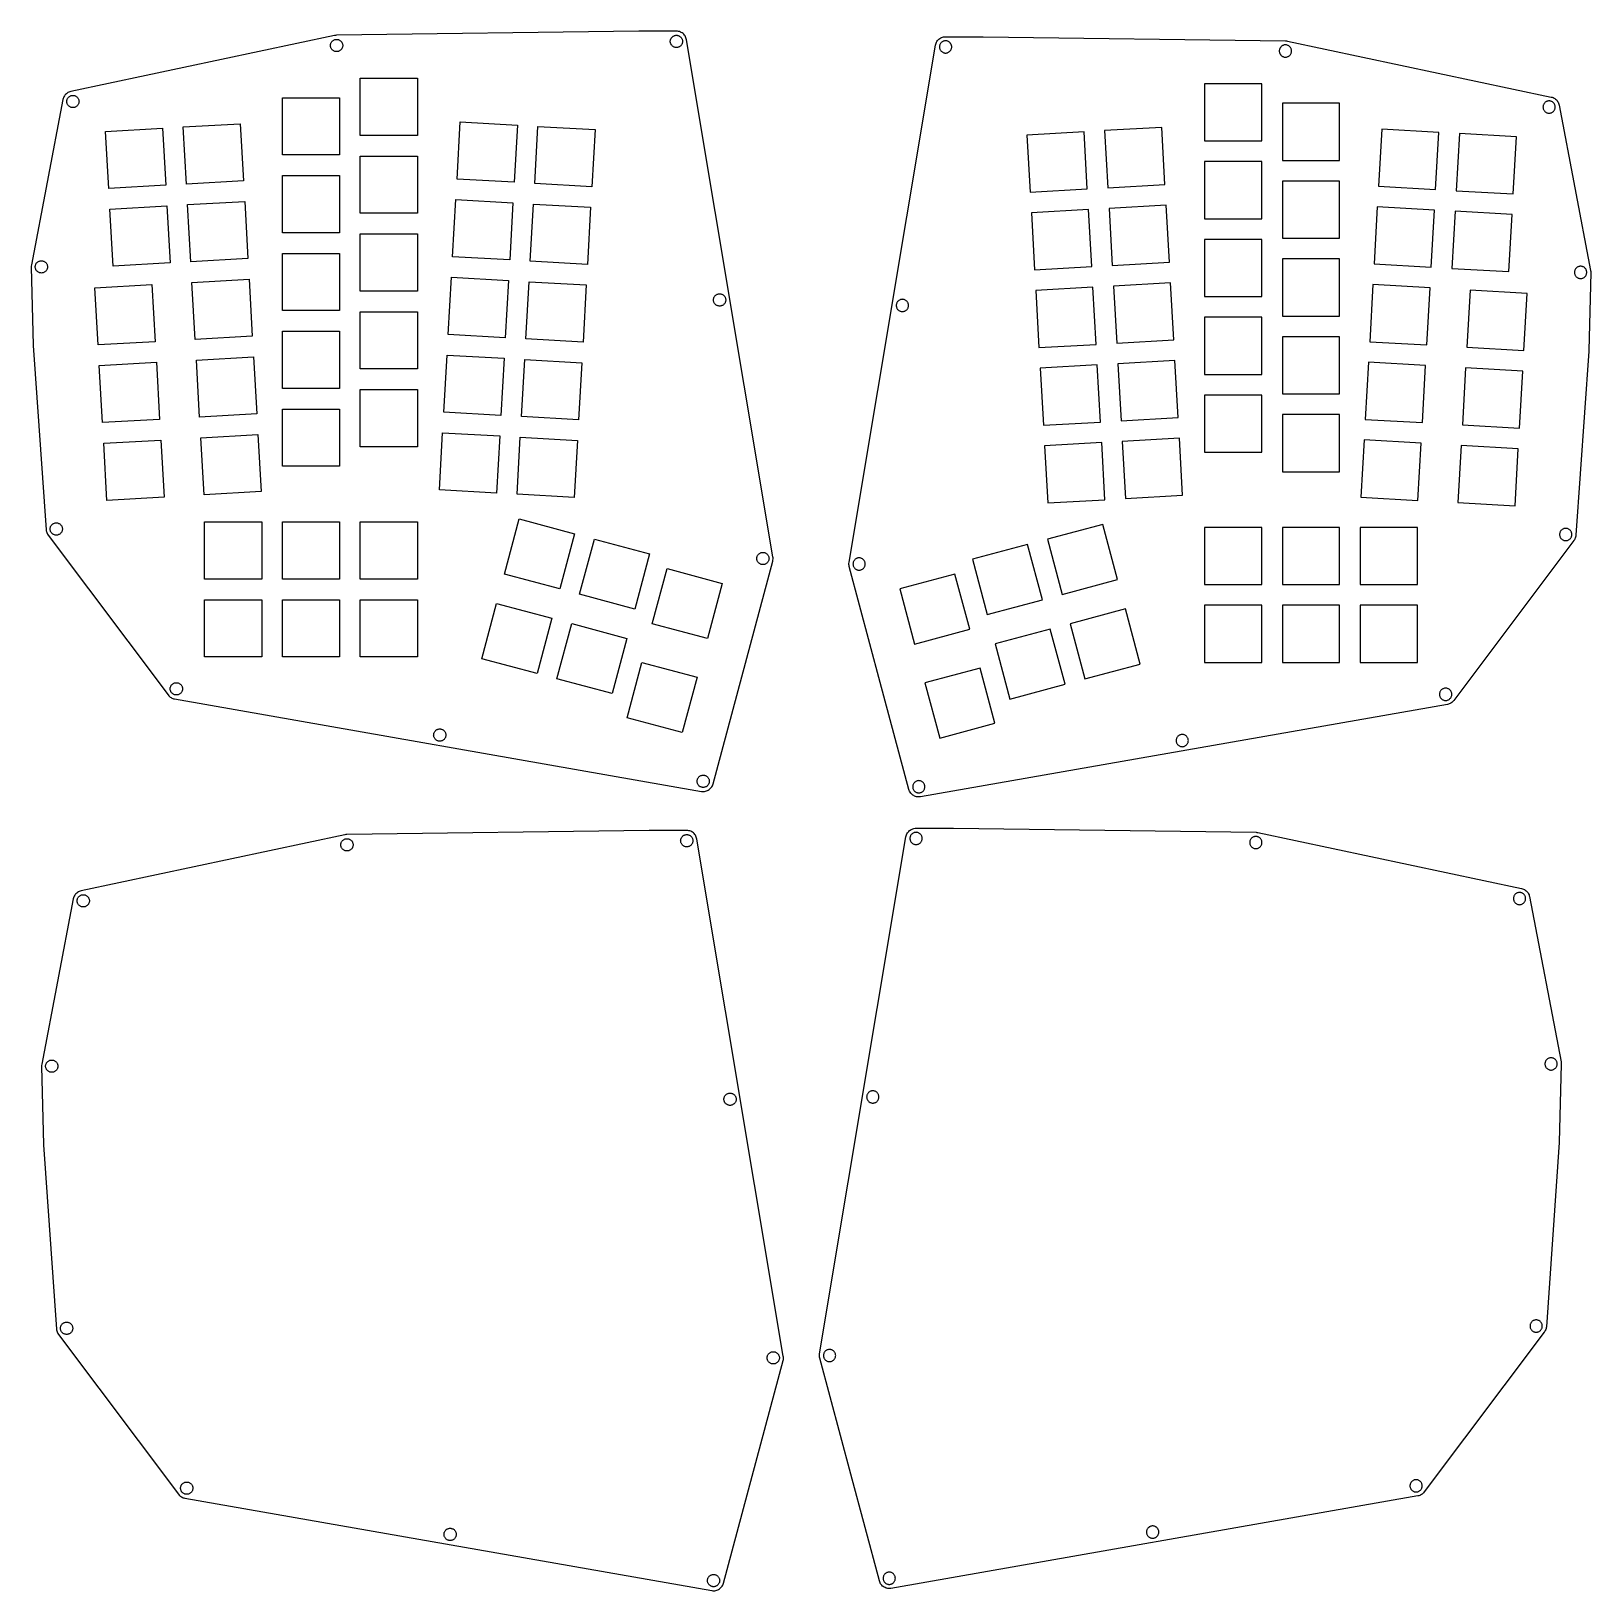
# Model space of a CAD drawing. Extents: x 0.1 to 15.1, y 0.3 to 15.4.
import ezdxf

# ---------------------------------------------------------------- set-up
doc = ezdxf.new("R2010")
doc.units = 0
doc.layers.add('Your_Design', color=7, linetype='CONTINUOUS')

msp = doc.modelspace()

# ---------------------------------------------------------------- linework, layer by layer
at = {"layer": 'Your_Design', "color": 5}
for points in [[(5.976106, 15.355777), (5.974772, 15.355768), (3.05893, 15.316258), (3.04932, 15.315656), (3.039814, 15.314119), (0.49847, 14.774332), (0.48917, 14.771876), (0.480153, 14.768524), (0.471507, 14.764308), (0.463314, 14.759268), (0.455652, 14.753452), (0.448594, 14.746916), (0.442208, 14.739722), (0.436555, 14.73194), (0.431688, 14.723642), (0.427655, 14.714909), (0.424493, 14.705825), (0.422233, 14.696475), (0.11865, 13.10295), (0.117234, 13.092492), (0.116945, 13.081942), (0.136702, 12.330816), (0.136906, 12.326561), (0.260605, 10.551597), (0.261709, 10.542238), (0.263704, 10.533028), (0.26657, 10.52405), (0.270282, 10.515387), (0.274805, 10.50712), (0.280098, 10.499323), (1.43724, 8.958998), (1.443143, 8.951865), (1.44969, 8.945319), (1.456823, 8.939416), (1.46448, 8.93421), (1.472591, 8.929747), (1.481086, 8.926066), (1.48989, 8.9232), (1.498924, 8.921172), (6.576941, 8.030159), (6.586591, 8.028954), (6.596313, 8.028718), (6.606012, 8.02943), (6.615593, 8.031096), (6.624963, 8.033698), (6.63403, 8.037214), (6.642706, 8.041608), (6.650905, 8.046836), (6.658549, 8.052849), (6.665562, 8.059586), (6.671876, 8.066983), (6.67743, 8.074966), (6.682168, 8.083459), (6.686046, 8.092378), (6.689022, 8.101635), (6.965178, 9.132263), (7.2643, 10.2486), (7.266473, 10.258887), (7.26754, 10.269348), (7.2675, 10.279863), (7.266323, 10.290312), (6.432787, 15.273597), (6.430673, 15.283242), (6.427602, 15.292626), (6.423607, 15.301655), (6.418726, 15.310239), (6.41301, 15.31829), (6.406497, 15.32572), (6.399291, 15.33247), (6.391445, 15.338465), (6.383037, 15.343642), (6.374153, 15.347952), (6.364882, 15.351349), (6.355317, 15.353801), (6.345555, 15.355281), (6.335693, 15.355777)], [(3.11932, 15.217841), (3.11932, 15.217841), (3.119037, 15.212053), (3.118186, 15.20632), (3.116778, 15.200699), (3.114826, 15.195242), (3.112348, 15.190003), (3.109368, 15.185032), (3.105916, 15.180377), (3.102024, 15.176083), (3.097729, 15.172191), (3.093075, 15.168739), (3.088104, 15.16576), (3.082865, 15.163282), (3.077408, 15.161329), (3.071786, 15.159921), (3.066054, 15.159071), (3.060265, 15.158787), (3.054477, 15.159071), (3.048744, 15.159921), (3.043122, 15.161329), (3.037666, 15.163282), (3.032427, 15.16576), (3.027456, 15.168739), (3.022801, 15.172191), (3.018507, 15.176083), (3.014615, 15.180377), (3.011163, 15.185032), (3.008183, 15.190003), (3.005705, 15.195242), (3.003753, 15.200699), (3.002344, 15.20632), (3.001494, 15.212053), (3.001211, 15.217841), (3.001494, 15.22363), (3.002344, 15.229363), (3.003753, 15.234984), (3.005705, 15.240441), (3.008183, 15.24568), (3.011163, 15.250651), (3.014615, 15.255306), (3.018507, 15.2596), (3.022801, 15.263492), (3.027456, 15.266944), (3.032427, 15.269923), (3.037666, 15.272401), (3.043122, 15.274354), (3.048744, 15.275762), (3.054477, 15.276612), (3.060265, 15.276896), (3.066054, 15.276612), (3.071786, 15.275762), (3.077408, 15.274354), (3.082865, 15.272401), (3.088104, 15.269923), (3.093075, 15.266944), (3.097729, 15.263492), (3.102024, 15.2596), (3.105916, 15.255306), (3.109368, 15.250651), (3.112348, 15.24568), (3.114826, 15.240441), (3.116778, 15.234984), (3.118186, 15.229363), (3.119037, 15.22363)], [(6.394748, 15.257351), (6.394748, 15.257351), (6.394472, 15.251563), (6.393622, 15.24583), (6.392213, 15.240209), (6.39026, 15.234752), (6.387784, 15.229513), (6.384803, 15.224542), (6.38135, 15.219887), (6.377457, 15.215593), (6.373163, 15.211701), (6.368508, 15.208249), (6.363537, 15.205269), (6.358298, 15.202792), (6.352841, 15.200839), (6.34722, 15.199431), (6.341487, 15.198581), (6.335693, 15.198296), (6.329905, 15.198581), (6.324172, 15.199431), (6.31855, 15.200839), (6.313094, 15.202792), (6.307855, 15.205269), (6.302884, 15.208249), (6.298229, 15.211701), (6.293935, 15.215593), (6.290045, 15.219887), (6.286592, 15.224542), (6.283612, 15.229513), (6.281135, 15.234752), (6.279183, 15.240209), (6.277773, 15.24583), (6.276923, 15.251563), (6.276638, 15.257351), (6.276913, 15.26314), (6.277764, 15.268873), (6.279173, 15.274494), (6.281126, 15.279951), (6.283602, 15.28519), (6.286583, 15.290161), (6.290035, 15.294816), (6.293925, 15.29911), (6.298219, 15.303002), (6.302874, 15.306454), (6.307845, 15.309433), (6.313084, 15.311911), (6.318541, 15.313864), (6.324163, 15.315272), (6.329895, 15.316122), (6.335693, 15.316407), (6.341482, 15.316122), (6.347214, 15.315272), (6.352836, 15.313864), (6.358293, 15.311911), (6.363532, 15.309434), (6.368502, 15.306454), (6.373157, 15.303002), (6.377451, 15.29911), (6.381345, 15.294816), (6.384798, 15.290161), (6.387778, 15.28519), (6.390254, 15.279951), (6.392207, 15.274494), (6.393617, 15.268873), (6.394467, 15.26314)], [(9.289679, 15.302831), (9.291013, 15.302822), (12.206855, 15.263312), (12.216465, 15.262711), (12.225971, 15.261173), (14.767315, 14.721387), (14.776615, 14.718931), (14.785632, 14.715579), (14.794278, 14.711362), (14.802471, 14.706322), (14.810133, 14.700507), (14.817191, 14.693971), (14.823577, 14.686777), (14.82923, 14.678994), (14.834097, 14.670697), (14.83813, 14.661964), (14.841292, 14.652879), (14.843552, 14.643529), (15.147135, 13.050004), (15.148551, 13.039546), (15.14884, 13.028997), (15.129083, 12.277871), (15.128879, 12.273616), (15.00518, 10.498652), (15.004076, 10.489293), (15.002081, 10.480082), (14.999215, 10.471105), (14.995503, 10.462442), (14.99098, 10.454175), (14.985687, 10.446378), (13.828545, 8.906052), (13.822642, 8.89892), (13.816095, 8.892373), (13.808961, 8.886471), (13.801305, 8.881265), (13.793194, 8.876802), (13.784699, 8.87312), (13.775895, 8.870254), (13.766861, 8.868227), (8.688844, 7.977213), (8.679194, 7.976009), (8.669472, 7.975772), (8.659773, 7.976485), (8.650192, 7.97815), (8.640822, 7.980753), (8.631755, 7.984269), (8.623079, 7.988662), (8.61488, 7.993891), (8.607236, 7.999904), (8.600223, 8.006641), (8.593909, 8.014037), (8.588355, 8.022021), (8.583617, 8.030513), (8.579739, 8.039432), (8.576763, 8.04869), (8.300607, 9.079318), (8.001485, 10.195654), (7.999312, 10.205942), (7.998245, 10.216403), (7.998285, 10.226918), (7.999462, 10.237367), (8.832998, 15.220652), (8.835112, 15.230296), (8.838183, 15.239681), (8.842178, 15.24871), (8.847059, 15.257293), (8.852775, 15.265345), (8.859288, 15.272775), (8.866494, 15.279525), (8.87434, 15.285519), (8.882748, 15.290697), (8.891632, 15.295006), (8.900903, 15.298404), (8.910468, 15.300855), (8.92023, 15.302336), (8.930092, 15.302831)], [(8.871037, 15.204406), (8.871037, 15.204406), (8.871312, 15.198618), (8.872163, 15.192885), (8.873572, 15.187263), (8.875525, 15.181807), (8.878001, 15.176568), (8.880982, 15.171597), (8.884435, 15.166942), (8.888328, 15.162648), (8.892622, 15.158756), (8.897277, 15.155304), (8.902248, 15.152324), (8.907487, 15.149846), (8.912944, 15.147894), (8.918565, 15.146486), (8.924298, 15.145635), (8.930092, 15.145351), (8.93588, 15.145635), (8.941613, 15.146486), (8.947235, 15.147894), (8.952691, 15.149846), (8.95793, 15.152324), (8.962901, 15.155303), (8.967556, 15.158756), (8.97185, 15.162648), (8.97574, 15.166942), (8.979193, 15.171597), (8.982173, 15.176568), (8.984649, 15.181807), (8.986602, 15.187263), (8.988012, 15.192885), (8.988862, 15.198618), (8.989147, 15.204406), (8.988872, 15.210195), (8.988021, 15.215927), (8.986612, 15.221549), (8.984659, 15.227006), (8.982183, 15.232245), (8.979202, 15.237215), (8.975749, 15.24187), (8.97186, 15.246164), (8.967566, 15.250056), (8.962911, 15.253509), (8.95794, 15.256488), (8.952701, 15.258966), (8.947244, 15.260918), (8.941622, 15.262326), (8.93589, 15.263177), (8.930092, 15.263461), (8.924303, 15.263177), (8.918571, 15.262327), (8.912949, 15.260919), (8.907492, 15.258966), (8.902253, 15.256488), (8.897283, 15.253509), (8.892628, 15.250057), (8.888334, 15.246165), (8.88444, 15.241871), (8.880987, 15.237216), (8.878007, 15.232245), (8.875531, 15.227006), (8.873578, 15.221549), (8.872168, 15.215927), (8.871318, 15.210195)], [(12.146465, 15.164896), (12.146465, 15.164896), (12.146748, 15.159108), (12.147599, 15.153375), (12.149007, 15.147753), (12.150959, 15.142297), (12.153437, 15.137058), (12.156417, 15.132087), (12.159869, 15.127432), (12.163761, 15.123138), (12.168056, 15.119246), (12.17271, 15.115794), (12.177681, 15.112814), (12.18292, 15.110336), (12.188377, 15.108384), (12.193999, 15.106976), (12.199731, 15.106125), (12.20552, 15.105841), (12.211308, 15.106125), (12.217041, 15.106976), (12.222662, 15.108384), (12.228119, 15.110336), (12.233358, 15.112814), (12.238329, 15.115794), (12.242984, 15.119246), (12.247278, 15.123138), (12.25117, 15.127432), (12.254622, 15.132087), (12.257602, 15.137058), (12.26008, 15.142297), (12.262032, 15.147753), (12.263441, 15.153375), (12.264291, 15.159108), (12.264574, 15.164896), (12.264291, 15.170685), (12.263441, 15.176417), (12.262032, 15.182039), (12.26008, 15.187496), (12.257602, 15.192735), (12.254622, 15.197705), (12.25117, 15.20236), (12.247278, 15.206654), (12.242984, 15.210546), (12.238329, 15.213999), (12.233358, 15.216978), (12.228119, 15.219456), (12.222662, 15.221408), (12.217041, 15.222816), (12.211308, 15.223667), (12.20552, 15.223951), (12.199731, 15.223667), (12.193999, 15.222816), (12.188377, 15.221408), (12.18292, 15.219456), (12.177681, 15.216978), (12.17271, 15.213999), (12.168056, 15.210546), (12.163761, 15.206654), (12.159869, 15.20236), (12.156417, 15.197705), (12.153437, 15.192735), (12.150959, 15.187496), (12.149007, 15.182039), (12.147599, 15.176417), (12.146748, 15.170685)], [(3.839962, 14.902037), (3.839962, 14.350855), (3.288781, 14.350855), (3.288781, 14.902037)], [(0.577976, 14.678055), (0.577976, 14.678055), (0.577692, 14.672266), (0.576842, 14.666533), (0.575434, 14.660912), (0.573481, 14.655455), (0.571003, 14.650216), (0.568024, 14.645245), (0.564572, 14.64059), (0.560679, 14.636296), (0.556385, 14.632404), (0.55173, 14.628952), (0.54676, 14.625972), (0.541521, 14.623494), (0.536064, 14.621542), (0.530442, 14.620134), (0.52471, 14.619283), (0.518921, 14.619), (0.513133, 14.619283), (0.5074, 14.620134), (0.501778, 14.621542), (0.496322, 14.623494), (0.491083, 14.625972), (0.486112, 14.628952), (0.481457, 14.632404), (0.477163, 14.636296), (0.473271, 14.64059), (0.469818, 14.645245), (0.466839, 14.650216), (0.464361, 14.655455), (0.462409, 14.660912), (0.461, 14.666533), (0.46015, 14.672266), (0.459866, 14.678055), (0.46015, 14.683843), (0.461, 14.689576), (0.462409, 14.695197), (0.464361, 14.700654), (0.466839, 14.705893), (0.469818, 14.710864), (0.473271, 14.715519), (0.477163, 14.719813), (0.481457, 14.723705), (0.486112, 14.727157), (0.491083, 14.730137), (0.496322, 14.732615), (0.501778, 14.734567), (0.5074, 14.735975), (0.513133, 14.736826), (0.518921, 14.737109), (0.52471, 14.736826), (0.530442, 14.735975), (0.536064, 14.734567), (0.541521, 14.732615), (0.54676, 14.730137), (0.55173, 14.727157), (0.556385, 14.723705), (0.560679, 14.719813), (0.564572, 14.715519), (0.568024, 14.710864), (0.571003, 14.705893), (0.573481, 14.700654), (0.575434, 14.695197), (0.576842, 14.689576), (0.577692, 14.683843)], [(11.425823, 14.849091), (11.425823, 14.29791), (11.977004, 14.29791), (11.977004, 14.849091)], [(3.089962, 14.714537), (3.089962, 14.163355), (2.538781, 14.163355), (2.538781, 14.714537)], [(12.175823, 14.661591), (12.175823, 14.11041), (12.727004, 14.11041), (12.727004, 14.661591)], [(14.687809, 14.625109), (14.687809, 14.625109), (14.688092, 14.619321), (14.688943, 14.613588), (14.690351, 14.607966), (14.692304, 14.60251), (14.694781, 14.597271), (14.697761, 14.5923), (14.701213, 14.587645), (14.705105, 14.583351), (14.7094, 14.579459), (14.714055, 14.576006), (14.719025, 14.573027), (14.724264, 14.570549), (14.729721, 14.568597), (14.735343, 14.567188), (14.741075, 14.566338), (14.746864, 14.566054), (14.752652, 14.566338), (14.758385, 14.567188), (14.764007, 14.568597), (14.769463, 14.570549), (14.774702, 14.573027), (14.779673, 14.576006), (14.784328, 14.579459), (14.788622, 14.583351), (14.792514, 14.587645), (14.795967, 14.5923), (14.798946, 14.597271), (14.801424, 14.60251), (14.803376, 14.607966), (14.804785, 14.613588), (14.805635, 14.619321), (14.805918, 14.625109), (14.805635, 14.630898), (14.804785, 14.63663), (14.803376, 14.642252), (14.801424, 14.647709), (14.798946, 14.652948), (14.795967, 14.657918), (14.792514, 14.662573), (14.788622, 14.666867), (14.784328, 14.67076), (14.779673, 14.674212), (14.774702, 14.677191), (14.769463, 14.679669), (14.764007, 14.681622), (14.758385, 14.68303), (14.752652, 14.68388), (14.746864, 14.684164), (14.741075, 14.68388), (14.735343, 14.68303), (14.729721, 14.681622), (14.724264, 14.679669), (14.719025, 14.677191), (14.714055, 14.674212), (14.7094, 14.67076), (14.705105, 14.666867), (14.701213, 14.662573), (14.697761, 14.657918), (14.694781, 14.652948), (14.692304, 14.647709), (14.690351, 14.642252), (14.688943, 14.63663), (14.688092, 14.630898)], [(2.131954, 14.464299), (2.163202, 13.914004), (1.612907, 13.882756), (1.581659, 14.433051)], [(4.802889, 14.450171), (4.771641, 13.899876), (4.221347, 13.931124), (4.252595, 14.481419)], [(5.551683, 14.407651), (5.520435, 13.857357), (4.97014, 13.888605), (5.001388, 14.438899)], [(1.38316, 14.421779), (1.414408, 13.871485), (0.864113, 13.840237), (0.832865, 14.390531)], [(9.714102, 14.354706), (9.74535, 13.804412), (10.295645, 13.83566), (10.264397, 14.385954)], [(10.462896, 14.397226), (10.494144, 13.846931), (11.044438, 13.878179), (11.01319, 14.428474)], [(13.133831, 14.411354), (13.102583, 13.861059), (13.652878, 13.829811), (13.684126, 14.380106)], [(13.882625, 14.368834), (13.851377, 13.818539), (14.401672, 13.787291), (14.43292, 14.337586)], [(3.839962, 14.152037), (3.839962, 13.600855), (3.288781, 13.600855), (3.288781, 14.152037)], [(11.425823, 14.099091), (11.425823, 13.54791), (11.977004, 13.54791), (11.977004, 14.099091)], [(3.089962, 13.964537), (3.089962, 13.413355), (2.538781, 13.413355), (2.538781, 13.964537)], [(12.175823, 13.911591), (12.175823, 13.36041), (12.727004, 13.36041), (12.727004, 13.911591)], [(2.174473, 13.715505), (2.205721, 13.165211), (1.655427, 13.133963), (1.624179, 13.684257)], [(4.76037, 13.701377), (4.729122, 13.151083), (4.178827, 13.182331), (4.210075, 13.732625)], [(5.509163, 13.658858), (5.477915, 13.108563), (4.927621, 13.139811), (4.958869, 13.690106)], [(10.505415, 13.648432), (10.536663, 13.098137), (11.086958, 13.129385), (11.05571, 13.67968)], [(1.42568, 13.672986), (1.456928, 13.122691), (0.906633, 13.091443), (0.875385, 13.641738)], [(9.756622, 13.605912), (9.78787, 13.055618), (10.338164, 13.086866), (10.306916, 13.63716)], [(13.091312, 13.66256), (13.060064, 13.112265), (13.610358, 13.081017), (13.641606, 13.631312)], [(13.840105, 13.62004), (13.808857, 13.069746), (14.359152, 13.038498), (14.3904, 13.588792)], [(3.839962, 13.402037), (3.839962, 12.850855), (3.288781, 12.850855), (3.288781, 13.402037)], [(11.425823, 13.349091), (11.425823, 12.79791), (11.977004, 12.79791), (11.977004, 13.349091)], [(0.274391, 13.08453), (0.274391, 13.08453), (0.274107, 13.078742), (0.273257, 13.073009), (0.271849, 13.067387), (0.269896, 13.06193), (0.267418, 13.056692), (0.264439, 13.051721), (0.260987, 13.047066), (0.257095, 13.042772), (0.252801, 13.03888), (0.248146, 13.035427), (0.243175, 13.032448), (0.237936, 13.02997), (0.232479, 13.028017), (0.226857, 13.026609), (0.221125, 13.025759), (0.215336, 13.025475), (0.209548, 13.025759), (0.203815, 13.026609), (0.198194, 13.028017), (0.192737, 13.02997), (0.187498, 13.032448), (0.182527, 13.035427), (0.177872, 13.03888), (0.173578, 13.042772), (0.169686, 13.047066), (0.166234, 13.051721), (0.163254, 13.056692), (0.160777, 13.06193), (0.158824, 13.067387), (0.157416, 13.073009), (0.156566, 13.078742), (0.156281, 13.08453), (0.156566, 13.090318), (0.157416, 13.096051), (0.158824, 13.101673), (0.160777, 13.107129), (0.163254, 13.112368), (0.166234, 13.117339), (0.169686, 13.121994), (0.173578, 13.126288), (0.177872, 13.13018), (0.182527, 13.133633), (0.187498, 13.136612), (0.192737, 13.13909), (0.198194, 13.141042), (0.203815, 13.142451), (0.209548, 13.143301), (0.215336, 13.143585), (0.221125, 13.143301), (0.226857, 13.142451), (0.232479, 13.141042), (0.237936, 13.13909), (0.243175, 13.136612), (0.248146, 13.133633), (0.252801, 13.13018), (0.257095, 13.126288), (0.260987, 13.121994), (0.264439, 13.117339), (0.267418, 13.112368), (0.269896, 13.107129), (0.271849, 13.101673), (0.273257, 13.096051), (0.274107, 13.090318)], [(3.089962, 13.214537), (3.089962, 12.663355), (2.538781, 12.663355), (2.538781, 13.214537)], [(12.175823, 13.161591), (12.175823, 12.61041), (12.727004, 12.61041), (12.727004, 13.161591)], [(14.991394, 13.031585), (14.991394, 13.031585), (14.991678, 13.025796), (14.992528, 13.020064), (14.993936, 13.014442), (14.995889, 13.008985), (14.998367, 13.003746), (15.001346, 12.998775), (15.004798, 12.99412), (15.00869, 12.989826), (15.012984, 12.985934), (15.017639, 12.982482), (15.02261, 12.979502), (15.027849, 12.977024), (15.033306, 12.975072), (15.038928, 12.973664), (15.04466, 12.972813), (15.050449, 12.97253), (15.056237, 12.972813), (15.06197, 12.973664), (15.067591, 12.975072), (15.073048, 12.977024), (15.078287, 12.979502), (15.083258, 12.982482), (15.087913, 12.985934), (15.092207, 12.989826), (15.096099, 12.99412), (15.099551, 12.998775), (15.102531, 13.003746), (15.105008, 13.008985), (15.106961, 13.014442), (15.108369, 13.020064), (15.109219, 13.025796), (15.109504, 13.031585), (15.109219, 13.037373), (15.108369, 13.043106), (15.106961, 13.048727), (15.105008, 13.054184), (15.102531, 13.059423), (15.099551, 13.064394), (15.096099, 13.069049), (15.092207, 13.073343), (15.087913, 13.077235), (15.083258, 13.080687), (15.078287, 13.083667), (15.073048, 13.086145), (15.067591, 13.088097), (15.06197, 13.089505), (15.056237, 13.090356), (15.050449, 13.090639), (15.04466, 13.090356), (15.038928, 13.089505), (15.033306, 13.088097), (15.027849, 13.086145), (15.02261, 13.083667), (15.017639, 13.080687), (15.012984, 13.077235), (15.00869, 13.073343), (15.004798, 13.069049), (15.001346, 13.064394), (14.998367, 13.059423), (14.995889, 13.054184), (14.993936, 13.048727), (14.992528, 13.043106), (14.991678, 13.037373)], [(2.216993, 12.966712), (2.248241, 12.416417), (1.697946, 12.385169), (1.666698, 12.935464)], [(4.71785, 12.952584), (4.686602, 12.402289), (4.136308, 12.433537), (4.167555, 12.983832)], [(5.466644, 12.910064), (5.435396, 12.359769), (4.885101, 12.391017), (4.916349, 12.941312)], [(10.547935, 12.899638), (10.579183, 12.349344), (11.129477, 12.380592), (11.09823, 12.930886)], [(1.281001, 12.913562), (1.312249, 12.363267), (0.761954, 12.332019), (0.730706, 12.882314)], [(6.811516, 12.765709), (6.811516, 12.765709), (6.811241, 12.75992), (6.81039, 12.754188), (6.808981, 12.748566), (6.807028, 12.743109), (6.804552, 12.73787), (6.801571, 12.7329), (6.798119, 12.728245), (6.794229, 12.723951), (6.789935, 12.720058), (6.78528, 12.716606), (6.780309, 12.713627), (6.77507, 12.711149), (6.769613, 12.709196), (6.763991, 12.707788), (6.758259, 12.706938), (6.752471, 12.706654), (6.746682, 12.706938), (6.740949, 12.707788), (6.735328, 12.709196), (6.729871, 12.711149), (6.724632, 12.713627), (6.719661, 12.716606), (6.715006, 12.720058), (6.710712, 12.723951), (6.706819, 12.728245), (6.703366, 12.7329), (6.700385, 12.73787), (6.697909, 12.743109), (6.695956, 12.748566), (6.694547, 12.754188), (6.693696, 12.75992), (6.693421, 12.765709), (6.693696, 12.771497), (6.694547, 12.77723), (6.695956, 12.782852), (6.697909, 12.788308), (6.700385, 12.793547), (6.703366, 12.798518), (6.706819, 12.803173), (6.710712, 12.807467), (6.715006, 12.811359), (6.719661, 12.814812), (6.724632, 12.817791), (6.729871, 12.820269), (6.735328, 12.822221), (6.740949, 12.82363), (6.746682, 12.82448), (6.752471, 12.824764), (6.758259, 12.82448), (6.763991, 12.82363), (6.769613, 12.822221), (6.77507, 12.820269), (6.780309, 12.817791), (6.78528, 12.814812), (6.789935, 12.811359), (6.794229, 12.807467), (6.798119, 12.803173), (6.801571, 12.798518), (6.804552, 12.793547), (6.807028, 12.788308), (6.808981, 12.782852), (6.81039, 12.77723), (6.811241, 12.771497)], [(9.799141, 12.857119), (9.830389, 12.306824), (10.380684, 12.338072), (10.349436, 12.888367)], [(13.048792, 12.913766), (13.017544, 12.363472), (13.567839, 12.332224), (13.599087, 12.882518)], [(13.984784, 12.860617), (13.953536, 12.310322), (14.503831, 12.279074), (14.535079, 12.829369)], [(3.839962, 12.652037), (3.839962, 12.100856), (3.288781, 12.100856), (3.288781, 12.652037)], [(8.454269, 12.712764), (8.454269, 12.712764), (8.454544, 12.706975), (8.455395, 12.701242), (8.456804, 12.695621), (8.458757, 12.690164), (8.461233, 12.684925), (8.464214, 12.679954), (8.467666, 12.675299), (8.471556, 12.671005), (8.47585, 12.667113), (8.480505, 12.663661), (8.485476, 12.660681), (8.490715, 12.658203), (8.496172, 12.656251), (8.501794, 12.654843), (8.507526, 12.653992), (8.513314, 12.653709), (8.519103, 12.653992), (8.524836, 12.654843), (8.530457, 12.656251), (8.535914, 12.658203), (8.541153, 12.660681), (8.546124, 12.663661), (8.550779, 12.667113), (8.555073, 12.671005), (8.558966, 12.675299), (8.562419, 12.679954), (8.565399, 12.684925), (8.567876, 12.690164), (8.569829, 12.695621), (8.571238, 12.701242), (8.572088, 12.706975), (8.572364, 12.712764), (8.572088, 12.718552), (8.571238, 12.724285), (8.569829, 12.729906), (8.567876, 12.735363), (8.565399, 12.740602), (8.562419, 12.745573), (8.558966, 12.750228), (8.555073, 12.754522), (8.550779, 12.758414), (8.546124, 12.761866), (8.541153, 12.764846), (8.535914, 12.767324), (8.530457, 12.769276), (8.524836, 12.770684), (8.519103, 12.771535), (8.513314, 12.771818), (8.507526, 12.771535), (8.501794, 12.770684), (8.496172, 12.769276), (8.490715, 12.767324), (8.485476, 12.764846), (8.480505, 12.761866), (8.47585, 12.758414), (8.471556, 12.754522), (8.467666, 12.750228), (8.464214, 12.745573), (8.461233, 12.740602), (8.458757, 12.735363), (8.456804, 12.729906), (8.455395, 12.724285), (8.454544, 12.718552)], [(11.425823, 12.599091), (11.425823, 12.04791), (11.977004, 12.04791), (11.977004, 12.599091)], [(3.089962, 12.464537), (3.089962, 11.913356), (2.538781, 11.913356), (2.538781, 12.464537)], [(12.175823, 12.411591), (12.175823, 11.86041), (12.727004, 11.86041), (12.727004, 12.411591)], [(2.259513, 12.217918), (2.290761, 11.667623), (1.740466, 11.636375), (1.709218, 12.18667)], [(4.67533, 12.20379), (4.644082, 11.653495), (4.093788, 11.684743), (4.125036, 12.235038)], [(5.424124, 12.16127), (5.392876, 11.610976), (4.842582, 11.642224), (4.87383, 12.192518)], [(10.590455, 12.150845), (10.621703, 11.60055), (11.171997, 11.631798), (11.140749, 12.182093)], [(1.32352, 12.164768), (1.354768, 11.614474), (0.804474, 11.583226), (0.773226, 12.13352)], [(9.841661, 12.108325), (9.872909, 11.55803), (10.423203, 11.589278), (10.391955, 12.139573)], [(13.006272, 12.164972), (12.975024, 11.614678), (13.525319, 11.58343), (13.556567, 12.133724)], [(13.942265, 12.111823), (13.911017, 11.561528), (14.461311, 11.53028), (14.492559, 12.080575)], [(3.839962, 11.902037), (3.839962, 11.350856), (3.288781, 11.350856), (3.288781, 11.902037)], [(11.425823, 11.849091), (11.425823, 11.29791), (11.977004, 11.29791), (11.977004, 11.849091)], [(3.089962, 11.714537), (3.089962, 11.163356), (2.538781, 11.163356), (2.538781, 11.714537)], [(12.175823, 11.661591), (12.175823, 11.11041), (12.727004, 11.11041), (12.727004, 11.661591)], [(2.302032, 11.469124), (2.33328, 10.91883), (1.782986, 10.887582), (1.751738, 11.437876)], [(4.632811, 11.454996), (4.601563, 10.904702), (4.051268, 10.93595), (4.082516, 11.486244)], [(5.381604, 11.412476), (5.350356, 10.862182), (4.800062, 10.89343), (4.83131, 11.443724)], [(10.632974, 11.402051), (10.664222, 10.851756), (11.214517, 10.883004), (11.183269, 11.433299)], [(1.36604, 11.415974), (1.397288, 10.86568), (0.846993, 10.834432), (0.815745, 11.384726)], [(9.884181, 11.359531), (9.915429, 10.809237), (10.465723, 10.840485), (10.434475, 11.390779)], [(12.963753, 11.416179), (12.932505, 10.865884), (13.482799, 10.834636), (13.514047, 11.384931)], [(13.899745, 11.363029), (13.868497, 10.812735), (14.418792, 10.781487), (14.45004, 11.331781)], [(0.417847, 10.55844), (0.417847, 10.55844), (0.417564, 10.552652), (0.416713, 10.546919), (0.415305, 10.541297), (0.413353, 10.535841), (0.410875, 10.530602), (0.407895, 10.525631), (0.404443, 10.520976), (0.400551, 10.516682), (0.396257, 10.512792), (0.391602, 10.509339), (0.386631, 10.506359), (0.381392, 10.503882), (0.375936, 10.50193), (0.370314, 10.50052), (0.364581, 10.49967), (0.358793, 10.499394), (0.353004, 10.49967), (0.347272, 10.50052), (0.34165, 10.50193), (0.336193, 10.503882), (0.330954, 10.506359), (0.325984, 10.509339), (0.321329, 10.512792), (0.317035, 10.516682), (0.313143, 10.520976), (0.30969, 10.525631), (0.306711, 10.530602), (0.304233, 10.535841), (0.302281, 10.541297), (0.300872, 10.546919), (0.300022, 10.552652), (0.299738, 10.55844), (0.300022, 10.564228), (0.300872, 10.569961), (0.302281, 10.575583), (0.304233, 10.581039), (0.306711, 10.586278), (0.30969, 10.591249), (0.313143, 10.595904), (0.317035, 10.600198), (0.321329, 10.604092), (0.325984, 10.607545), (0.330954, 10.610525), (0.336193, 10.613001), (0.34165, 10.614954), (0.347272, 10.616363), (0.353004, 10.617214), (0.358793, 10.617489), (0.364581, 10.617214), (0.370314, 10.616363), (0.375936, 10.614954), (0.381392, 10.613001), (0.386631, 10.610525), (0.391602, 10.607545), (0.396257, 10.604092), (0.400551, 10.600198), (0.404443, 10.595904), (0.407895, 10.591249), (0.410875, 10.586278), (0.413353, 10.581039), (0.415305, 10.575583), (0.416713, 10.569961), (0.417564, 10.564228)], [(2.339962, 10.627037), (2.339962, 10.075856), (1.788781, 10.075856), (1.788781, 10.627037)], [(3.089962, 10.627037), (3.089962, 10.075856), (2.538781, 10.075856), (2.538781, 10.627037)], [(3.839962, 10.627037), (3.839962, 10.075856), (3.288781, 10.075856), (3.288781, 10.627037)], [(5.353332, 10.513321), (5.210676, 9.980921), (4.678276, 10.123577), (4.820932, 10.655977)], [(9.912453, 10.460376), (10.055109, 9.927976), (10.587509, 10.070632), (10.444853, 10.603032)], [(11.425823, 10.574091), (11.425823, 10.02291), (11.977004, 10.02291), (11.977004, 10.574091)], [(12.175823, 10.574091), (12.175823, 10.02291), (12.727004, 10.02291), (12.727004, 10.574091)], [(12.925823, 10.574091), (12.925823, 10.02291), (13.477004, 10.02291), (13.477004, 10.574091)], [(14.847938, 10.505494), (14.847938, 10.505494), (14.848221, 10.499706), (14.849072, 10.493974), (14.85048, 10.488352), (14.852432, 10.482895), (14.85491, 10.477656), (14.85789, 10.472685), (14.861342, 10.46803), (14.865234, 10.463736), (14.869528, 10.459846), (14.874183, 10.456394), (14.879154, 10.453413), (14.884393, 10.450937), (14.889849, 10.448984), (14.895471, 10.447575), (14.901204, 10.446724), (14.906992, 10.446449), (14.912781, 10.446724), (14.918513, 10.447575), (14.924135, 10.448984), (14.929592, 10.450937), (14.934831, 10.453413), (14.939801, 10.456394), (14.944456, 10.459846), (14.94875, 10.463736), (14.952642, 10.46803), (14.956095, 10.472685), (14.959074, 10.477656), (14.961552, 10.482895), (14.963504, 10.488352), (14.964912, 10.493974), (14.965763, 10.499706), (14.966047, 10.505494), (14.965763, 10.511283), (14.964912, 10.517016), (14.963504, 10.522637), (14.961552, 10.528094), (14.959074, 10.533333), (14.956095, 10.538304), (14.952642, 10.542959), (14.94875, 10.547253), (14.944456, 10.551146), (14.939801, 10.554599), (14.934831, 10.55758), (14.929592, 10.560056), (14.924135, 10.562009), (14.918513, 10.563418), (14.912781, 10.564268), (14.906992, 10.564544), (14.901204, 10.564268), (14.895471, 10.563418), (14.889849, 10.562009), (14.884393, 10.560056), (14.879154, 10.55758), (14.874183, 10.554599), (14.869528, 10.551146), (14.865234, 10.547253), (14.861342, 10.542959), (14.85789, 10.538304), (14.85491, 10.533333), (14.852432, 10.528094), (14.85048, 10.522637), (14.849072, 10.517016), (14.848221, 10.511283)], [(6.077777, 10.319207), (5.935121, 9.786807), (5.402721, 9.929463), (5.545377, 10.461863)], [(9.188008, 10.266261), (9.330664, 9.733861), (9.863064, 9.876518), (9.720408, 10.408918)], [(7.228284, 10.274066), (7.228284, 10.274066), (7.228008, 10.268278), (7.227158, 10.262545), (7.225748, 10.256923), (7.223796, 10.251467), (7.221319, 10.246228), (7.218339, 10.241257), (7.214886, 10.236602), (7.210993, 10.232308), (7.206698, 10.228414), (7.202044, 10.224961), (7.197073, 10.221981), (7.191834, 10.219505), (7.186377, 10.217552), (7.180756, 10.216143), (7.175023, 10.215292), (7.169234, 10.215017), (7.163446, 10.215292), (7.157713, 10.216143), (7.152091, 10.217552), (7.146635, 10.219505), (7.141396, 10.221981), (7.136425, 10.224961), (7.13177, 10.228414), (7.127476, 10.232308), (7.123586, 10.236602), (7.120133, 10.241257), (7.117153, 10.246228), (7.114677, 10.251467), (7.112724, 10.256923), (7.111315, 10.262545), (7.110464, 10.268278), (7.110189, 10.274066), (7.110464, 10.279855), (7.111315, 10.285587), (7.112724, 10.291209), (7.114677, 10.296666), (7.117153, 10.301905), (7.120133, 10.306876), (7.123586, 10.31153), (7.127476, 10.315824), (7.13177, 10.319718), (7.136425, 10.323171), (7.141396, 10.326151), (7.146635, 10.328628), (7.152091, 10.33058), (7.157713, 10.33199), (7.163446, 10.33284), (7.169234, 10.333116), (7.175023, 10.33284), (7.180756, 10.33199), (7.186377, 10.33058), (7.191834, 10.328628), (7.197073, 10.326151), (7.202044, 10.323171), (7.206698, 10.319718), (7.210993, 10.315824), (7.214886, 10.31153), (7.218339, 10.306876), (7.221319, 10.301905), (7.223796, 10.296666), (7.225748, 10.291209), (7.227158, 10.285587), (7.228008, 10.279855)], [(8.037501, 10.221121), (8.037501, 10.221121), (8.037777, 10.215332), (8.038627, 10.2096), (8.040037, 10.203978), (8.041989, 10.198522), (8.044466, 10.193283), (8.047446, 10.188312), (8.050899, 10.183657), (8.054792, 10.179363), (8.059087, 10.175469), (8.063741, 10.172016), (8.068712, 10.169036), (8.073951, 10.166559), (8.079408, 10.164607), (8.085029, 10.163197), (8.090762, 10.162347), (8.096551, 10.162071), (8.102339, 10.162347), (8.108072, 10.163197), (8.113694, 10.164607), (8.11915, 10.166559), (8.124389, 10.169036), (8.12936, 10.172016), (8.134015, 10.175469), (8.138309, 10.179363), (8.142199, 10.183657), (8.145651, 10.188312), (8.148632, 10.193283), (8.151108, 10.198522), (8.153061, 10.203978), (8.15447, 10.2096), (8.155321, 10.215332), (8.155596, 10.221121), (8.155321, 10.226909), (8.15447, 10.232642), (8.153061, 10.238264), (8.151108, 10.24372), (8.148632, 10.248959), (8.145651, 10.25393), (8.142199, 10.258585), (8.138309, 10.262879), (8.134015, 10.266773), (8.12936, 10.270226), (8.124389, 10.273206), (8.11915, 10.275682), (8.113694, 10.277635), (8.108072, 10.279044), (8.102339, 10.279895), (8.096551, 10.28017), (8.090762, 10.279895), (8.085029, 10.279044), (8.079408, 10.277635), (8.073951, 10.275682), (8.068712, 10.273206), (8.063741, 10.270226), (8.059087, 10.266773), (8.054792, 10.262879), (8.050899, 10.258585), (8.047446, 10.25393), (8.044466, 10.248959), (8.041989, 10.24372), (8.040037, 10.238264), (8.038627, 10.232642), (8.037777, 10.226909)], [(6.777957, 10.034537), (6.635301, 9.502137), (6.102901, 9.644793), (6.245557, 10.177193)], [(8.487828, 9.981592), (8.630484, 9.449192), (9.162884, 9.591848), (9.020228, 10.124248)], [(2.339962, 9.877037), (2.339962, 9.325856), (1.788781, 9.325856), (1.788781, 9.877037)], [(3.089962, 9.877037), (3.089962, 9.325856), (2.538781, 9.325856), (2.538781, 9.877037)], [(3.839962, 9.877037), (3.839962, 9.325856), (3.288781, 9.325856), (3.288781, 9.877037)], [(5.134954, 9.698321), (4.992298, 9.165921), (4.459898, 9.308577), (4.602554, 9.840977)], [(10.130831, 9.645376), (10.273487, 9.112976), (10.805887, 9.255632), (10.663231, 9.788032)], [(11.425823, 9.824091), (11.425823, 9.27291), (11.977004, 9.27291), (11.977004, 9.824091)], [(12.175823, 9.824091), (12.175823, 9.27291), (12.727004, 9.27291), (12.727004, 9.824091)], [(12.925823, 9.824091), (12.925823, 9.27291), (13.477004, 9.27291), (13.477004, 9.824091)], [(5.859398, 9.504207), (5.716742, 8.971807), (5.184342, 9.114463), (5.326998, 9.646863)], [(9.406386, 9.451261), (9.549043, 8.918861), (10.081443, 9.061518), (9.938787, 9.593918)], [(6.535314, 9.128982), (6.392658, 8.596582), (5.860258, 8.739237), (6.002914, 9.271638)], [(8.730471, 9.076036), (8.873127, 8.543636), (9.405527, 8.686292), (9.262871, 9.218693)], [(1.574989, 9.018115), (1.574706, 9.012327), (1.573855, 9.006594), (1.572447, 9.000972), (1.570495, 8.995516), (1.568017, 8.990277), (1.565037, 8.985306), (1.561585, 8.980651), (1.557693, 8.976357), (1.553399, 8.972467), (1.548744, 8.969014), (1.543773, 8.966034), (1.538534, 8.963558), (1.533077, 8.961605), (1.527455, 8.960195), (1.521723, 8.959345), (1.515934, 8.959069), (1.510146, 8.959345), (1.504413, 8.960195), (1.498792, 8.961605), (1.493335, 8.963558), (1.488096, 8.966034), (1.483125, 8.969014), (1.47847, 8.972467), (1.474176, 8.976357), (1.470284, 8.980651), (1.466832, 8.985306), (1.463852, 8.990277), (1.461374, 8.995516), (1.459422, 9.000972), (1.458014, 9.006594), (1.457163, 9.012327), (1.45688, 9.018115), (1.457163, 9.023904), (1.458014, 9.029636), (1.459422, 9.035258), (1.461374, 9.040715), (1.463852, 9.045954), (1.466832, 9.050924), (1.470284, 9.055579), (1.474176, 9.059873), (1.47847, 9.063767), (1.483125, 9.06722), (1.488096, 9.0702), (1.493335, 9.072676), (1.498792, 9.074629), (1.504413, 9.076039), (1.510146, 9.076889), (1.515934, 9.077165), (1.521723, 9.076889), (1.527455, 9.076039), (1.533077, 9.074629), (1.538534, 9.072676), (1.543773, 9.0702), (1.548744, 9.06722), (1.553399, 9.063767), (1.557693, 9.059873), (1.561585, 9.055579), (1.565037, 9.050924), (1.568017, 9.045954), (1.570495, 9.040715), (1.572447, 9.035258), (1.573855, 9.029636), (1.574706, 9.023904)], [(13.690796, 8.96517), (13.691079, 8.959382), (13.69193, 8.953649), (13.693338, 8.948027), (13.69529, 8.94257), (13.697768, 8.937332), (13.700748, 8.932361), (13.7042, 8.927706), (13.708092, 8.923411), (13.712386, 8.919522), (13.717041, 8.916069), (13.722012, 8.913089), (13.727251, 8.910612), (13.732708, 8.908659), (13.738329, 8.90725), (13.744062, 8.9064), (13.749851, 8.906124), (13.755639, 8.9064), (13.761372, 8.90725), (13.766993, 8.908659), (13.77245, 8.910612), (13.777689, 8.913089), (13.78266, 8.916069), (13.787315, 8.919522), (13.791609, 8.923411), (13.795501, 8.927706), (13.798953, 8.932361), (13.801933, 8.937332), (13.804411, 8.94257), (13.806363, 8.948027), (13.807771, 8.953649), (13.808622, 8.959382), (13.808905, 8.96517), (13.808622, 8.970958), (13.807771, 8.976691), (13.806363, 8.982313), (13.804411, 8.987769), (13.801933, 8.993008), (13.798953, 8.997979), (13.795501, 9.002634), (13.791609, 9.006928), (13.787315, 9.010822), (13.78266, 9.014274), (13.777689, 9.017255), (13.77245, 9.019731), (13.766993, 9.021684), (13.761372, 9.023093), (13.755639, 9.023944), (13.749851, 9.024219), (13.744062, 9.023944), (13.738329, 9.023093), (13.732708, 9.021684), (13.727251, 9.019731), (13.722012, 9.017255), (13.717041, 9.014274), (13.712386, 9.010822), (13.708092, 9.006928), (13.7042, 9.002634), (13.700748, 8.997979), (13.697768, 8.993008), (13.69529, 8.987769), (13.693338, 8.982313), (13.69193, 8.976691), (13.691079, 8.970958)], [(4.113998, 8.572608), (4.113722, 8.56682), (4.112872, 8.561087), (4.111462, 8.555465), (4.10951, 8.550009), (4.107033, 8.54477), (4.104053, 8.539799), (4.1006, 8.535144), (4.096706, 8.53085), (4.092412, 8.52696), (4.087758, 8.523508), (4.082787, 8.520527), (4.077548, 8.518051), (4.072091, 8.516098), (4.066469, 8.514689), (4.060737, 8.513838), (4.054948, 8.513563), (4.04916, 8.513838), (4.043427, 8.514689), (4.037806, 8.516098), (4.032349, 8.518051), (4.02711, 8.520527), (4.022139, 8.523508), (4.017484, 8.52696), (4.01319, 8.53085), (4.0093, 8.535144), (4.005847, 8.539799), (4.002867, 8.54477), (4.000391, 8.550009), (3.998438, 8.555465), (3.997028, 8.561087), (3.996178, 8.56682), (3.995902, 8.572608), (3.996178, 8.578397), (3.997028, 8.58413), (3.998438, 8.589751), (4.000391, 8.595208), (4.002867, 8.600447), (4.005847, 8.605418), (4.0093, 8.610073), (4.01319, 8.614367), (4.017484, 8.61826), (4.022139, 8.621713), (4.02711, 8.624693), (4.032349, 8.62717), (4.037806, 8.629123), (4.043427, 8.630532), (4.04916, 8.631382), (4.054948, 8.631658), (4.060737, 8.631382), (4.066469, 8.630532), (4.072091, 8.629123), (4.077548, 8.62717), (4.082787, 8.624693), (4.087758, 8.621713), (4.092412, 8.61826), (4.096706, 8.614367), (4.1006, 8.610073), (4.104053, 8.605418), (4.107033, 8.600447), (4.10951, 8.595208), (4.111462, 8.589751), (4.112872, 8.58413), (4.113722, 8.578397)], [(11.151787, 8.519663), (11.152063, 8.513875), (11.152913, 8.508142), (11.154323, 8.50252), (11.156275, 8.497064), (11.158752, 8.491825), (11.161732, 8.486854), (11.165185, 8.482199), (11.169079, 8.477905), (11.173373, 8.474015), (11.178027, 8.470562), (11.182998, 8.467582), (11.188237, 8.465106), (11.193694, 8.463153), (11.199316, 8.461743), (11.205048, 8.460893), (11.210837, 8.460617), (11.216625, 8.460893), (11.222358, 8.461743), (11.227979, 8.463153), (11.233436, 8.465106), (11.238675, 8.467582), (11.243646, 8.470562), (11.248301, 8.474015), (11.252595, 8.477905), (11.256485, 8.482199), (11.259938, 8.486854), (11.262918, 8.491825), (11.265394, 8.497064), (11.267347, 8.50252), (11.268757, 8.508142), (11.269607, 8.513875), (11.269883, 8.519663), (11.269607, 8.525452), (11.268757, 8.531184), (11.267347, 8.536806), (11.265394, 8.542263), (11.262918, 8.547502), (11.259938, 8.552472), (11.256485, 8.557127), (11.252595, 8.561421), (11.248301, 8.565315), (11.243646, 8.568768), (11.238675, 8.571748), (11.233436, 8.574224), (11.227979, 8.576177), (11.222358, 8.577587), (11.216625, 8.578437), (11.210837, 8.578713), (11.205048, 8.578437), (11.199316, 8.577587), (11.193694, 8.576177), (11.188237, 8.574224), (11.182998, 8.571748), (11.178027, 8.568768), (11.173373, 8.565315), (11.169079, 8.561421), (11.165185, 8.557127), (11.161732, 8.552472), (11.158752, 8.547502), (11.156275, 8.542263), (11.154323, 8.536806), (11.152913, 8.531184), (11.152063, 8.525452)], [(6.653007, 8.127102), (6.652731, 8.121313), (6.651881, 8.115581), (6.650471, 8.109959), (6.648519, 8.104502), (6.646042, 8.099263), (6.643062, 8.094293), (6.639609, 8.089638), (6.635719, 8.085343), (6.631425, 8.08145), (6.62677, 8.077997), (6.621799, 8.075017), (6.61656, 8.07254), (6.611104, 8.070588), (6.605482, 8.069178), (6.599749, 8.068328), (6.593961, 8.068052), (6.588172, 8.068328), (6.58244, 8.069178), (6.576818, 8.070588), (6.571361, 8.07254), (6.566122, 8.075017), (6.561152, 8.077997), (6.556497, 8.08145), (6.552203, 8.085343), (6.548309, 8.089638), (6.544856, 8.094293), (6.541876, 8.099263), (6.5394, 8.104502), (6.537447, 8.109959), (6.536037, 8.115581), (6.535187, 8.121313), (6.534911, 8.127102), (6.535187, 8.13289), (6.536037, 8.138623), (6.537447, 8.144245), (6.5394, 8.149701), (6.541876, 8.15494), (6.544856, 8.159911), (6.548309, 8.164566), (6.552203, 8.16886), (6.556497, 8.172754), (6.561152, 8.176206), (6.566122, 8.179187), (6.571361, 8.181663), (6.576818, 8.183616), (6.58244, 8.185025), (6.588172, 8.185876), (6.593961, 8.186151), (6.599749, 8.185876), (6.605482, 8.185025), (6.611104, 8.183616), (6.61656, 8.181663), (6.621799, 8.179187), (6.62677, 8.176206), (6.631425, 8.172754), (6.635719, 8.16886), (6.639609, 8.164566), (6.643062, 8.159911), (6.646042, 8.15494), (6.648519, 8.149701), (6.650471, 8.144245), (6.651881, 8.138623), (6.652731, 8.13289)], [(8.612778, 8.074156), (8.613054, 8.068368), (8.613904, 8.062635), (8.615314, 8.057013), (8.617266, 8.051557), (8.619743, 8.046318), (8.622723, 8.041347), (8.626176, 8.036692), (8.630066, 8.032398), (8.63436, 8.028504), (8.639015, 8.025052), (8.643986, 8.022071), (8.649225, 8.019595), (8.654681, 8.017642), (8.660303, 8.016233), (8.666036, 8.015382), (8.671824, 8.015107), (8.677612, 8.015382), (8.683345, 8.016233), (8.688967, 8.017642), (8.694424, 8.019595), (8.699662, 8.022071), (8.704633, 8.025052), (8.709288, 8.028504), (8.713582, 8.032398), (8.717476, 8.036692), (8.720929, 8.041347), (8.723909, 8.046318), (8.726385, 8.051557), (8.728338, 8.057013), (8.729748, 8.062635), (8.730598, 8.068368), (8.730874, 8.074156), (8.730598, 8.079945), (8.729748, 8.085678), (8.728338, 8.091299), (8.726385, 8.096756), (8.723909, 8.101995), (8.720929, 8.106966), (8.717476, 8.111621), (8.713582, 8.115915), (8.709288, 8.119808), (8.704633, 8.123261), (8.699662, 8.126241), (8.694424, 8.128718), (8.688967, 8.130671), (8.683345, 8.13208), (8.677612, 8.13293), (8.671824, 8.133206), (8.666036, 8.13293), (8.660303, 8.13208), (8.654681, 8.130671), (8.649225, 8.128718), (8.643986, 8.126241), (8.639015, 8.123261), (8.63436, 8.119808), (8.630066, 8.115915), (8.626176, 8.111621), (8.622723, 8.106966), (8.619743, 8.101995), (8.617266, 8.096756), (8.615314, 8.091299), (8.613904, 8.085678), (8.613054, 8.079945)], [(9.004723, 7.674815), (9.006058, 7.674806), (11.921899, 7.635296), (11.93151, 7.634695), (11.941015, 7.633157), (14.482359, 7.09337), (14.49166, 7.090914), (14.500676, 7.087562), (14.509322, 7.083346), (14.517515, 7.078306), (14.525177, 7.07249), (14.532235, 7.065954), (14.538621, 7.05876), (14.544274, 7.050978), (14.549141, 7.04268), (14.553174, 7.033948), (14.556336, 7.024863), (14.558596, 7.015513), (14.862179, 5.421988), (14.863596, 5.41153), (14.863884, 5.40098), (14.844127, 4.649854), (14.843923, 4.6456), (14.720225, 2.870635), (14.71912, 2.861276), (14.717125, 2.852066), (14.714259, 2.843088), (14.710547, 2.834426), (14.706024, 2.826158), (14.700731, 2.818361), (13.543589, 1.278036), (13.537686, 1.270903), (13.531139, 1.264357), (13.524006, 1.258454), (13.51635, 1.253249), (13.508238, 1.248785), (13.499743, 1.245104), (13.49094, 1.242238), (13.481906, 1.24021), (8.403888, 0.349197), (8.394238, 0.347992), (8.384516, 0.347756), (8.374818, 0.348469), (8.365236, 0.350134), (8.355867, 0.352736), (8.3468, 0.356252), (8.338124, 0.360646), (8.329924, 0.365875), (8.322281, 0.371887), (8.315267, 0.378624), (8.308953, 0.386021), (8.3034, 0.394004), (8.298662, 0.402497), (8.294784, 0.411416), (8.291807, 0.420673), (8.015651, 1.451301), (7.71653, 2.567638), (7.714357, 2.577926), (7.71329, 2.588386), (7.713329, 2.598901), (7.714506, 2.60935), (8.548042, 7.592635), (8.550156, 7.60228), (8.553227, 7.611664), (8.557223, 7.620693), (8.562103, 7.629277), (8.567819, 7.637328), (8.574332, 7.644759), (8.581539, 7.651509), (8.589385, 7.657503), (8.597793, 7.66268), (8.606677, 7.66699), (8.615947, 7.670387), (8.625512, 7.672839), (8.635275, 7.67432), (8.645136, 7.674815)], [(6.075953, 7.652895), (6.074618, 7.652886), (3.158777, 7.613376), (3.149166, 7.612775), (3.139661, 7.611238), (0.598316, 7.071451), (0.589016, 7.068995), (0.58, 7.065643), (0.571354, 7.061427), (0.56316, 7.056386), (0.555498, 7.050571), (0.548441, 7.044035), (0.542055, 7.036841), (0.536401, 7.029058), (0.531535, 7.020761), (0.527501, 7.012028), (0.524339, 7.002943), (0.52208, 6.993593), (0.218496, 5.400068), (0.21708, 5.38961), (0.216791, 5.379061), (0.236548, 4.627935), (0.236752, 4.62368), (0.360451, 2.848716), (0.361556, 2.839357), (0.36355, 2.830146), (0.366417, 2.821169), (0.370128, 2.812506), (0.374652, 2.804239), (0.379945, 2.796442), (1.537087, 1.256116), (1.54299, 1.248984), (1.549537, 1.242437), (1.55667, 1.236535), (1.564326, 1.231329), (1.572438, 1.226866), (1.580933, 1.223185), (1.589736, 1.220318), (1.59877, 1.218291), (6.676787, 0.327278), (6.686437, 0.326073), (6.696159, 0.325837), (6.705858, 0.326549), (6.715439, 0.328215), (6.724809, 0.330817), (6.733876, 0.334333), (6.742552, 0.338726), (6.750751, 0.343955), (6.758395, 0.349968), (6.765409, 0.356705), (6.771722, 0.364102), (6.777276, 0.372085), (6.782014, 0.380578), (6.785892, 0.389496), (6.788868, 0.398754), (7.065024, 1.429382), (7.364146, 2.545718), (7.366319, 2.556006), (7.367386, 2.566467), (7.367347, 2.576982), (7.36617, 2.587431), (6.532634, 7.570716), (6.53052, 7.58036), (6.527449, 7.589745), (6.523453, 7.598774), (6.518572, 7.607358), (6.512857, 7.615409), (6.506344, 7.622839), (6.499137, 7.629589), (6.491291, 7.635583), (6.482883, 7.640761), (6.473999, 7.64507), (6.464728, 7.648468), (6.455163, 7.650919), (6.445401, 7.6524), (6.435539, 7.652895)], [(3.219166, 7.51496), (3.219166, 7.51496), (3.218883, 7.509172), (3.218032, 7.503439), (3.216624, 7.497817), (3.214672, 7.492361), (3.212194, 7.487122), (3.209214, 7.482151), (3.205762, 7.477496), (3.20187, 7.473202), (3.197576, 7.46931), (3.192921, 7.465858), (3.18795, 7.462878), (3.182711, 7.4604), (3.177254, 7.458448), (3.171633, 7.45704), (3.1659, 7.45619), (3.160112, 7.455905), (3.154323, 7.45619), (3.148591, 7.45704), (3.142969, 7.458448), (3.137512, 7.4604), (3.132273, 7.462878), (3.127302, 7.465858), (3.122647, 7.46931), (3.118353, 7.473202), (3.114461, 7.477496), (3.111009, 7.482151), (3.108029, 7.487122), (3.105551, 7.492361), (3.103599, 7.497817), (3.102191, 7.503439), (3.10134, 7.509172), (3.101057, 7.51496), (3.10134, 7.520749), (3.102191, 7.526481), (3.103599, 7.532103), (3.105551, 7.53756), (3.108029, 7.542799), (3.111009, 7.547769), (3.114461, 7.552424), (3.118353, 7.556718), (3.122647, 7.56061), (3.127302, 7.564063), (3.132273, 7.567042), (3.137512, 7.56952), (3.142969, 7.571472), (3.148591, 7.572881), (3.154323, 7.573731), (3.160112, 7.574015), (3.1659, 7.573731), (3.171633, 7.572881), (3.177254, 7.571472), (3.182711, 7.56952), (3.18795, 7.567042), (3.192921, 7.564063), (3.197576, 7.56061), (3.20187, 7.556718), (3.205762, 7.552424), (3.209214, 7.547769), (3.212194, 7.542799), (3.214672, 7.53756), (3.216624, 7.532103), (3.218032, 7.526481), (3.218883, 7.520749)], [(6.494594, 7.55447), (6.494594, 7.55447), (6.494319, 7.548682), (6.493468, 7.542949), (6.492059, 7.537327), (6.490106, 7.531871), (6.48763, 7.526632), (6.48465, 7.521661), (6.481197, 7.517006), (6.477303, 7.512712), (6.473009, 7.50882), (6.468354, 7.505368), (6.463383, 7.502388), (6.458144, 7.49991), (6.452688, 7.497958), (6.447066, 7.49655), (6.441333, 7.495699), (6.435539, 7.495415), (6.429751, 7.495699), (6.424018, 7.49655), (6.418397, 7.497958), (6.41294, 7.49991), (6.407701, 7.502388), (6.40273, 7.505368), (6.398075, 7.50882), (6.393781, 7.512712), (6.389891, 7.517006), (6.386438, 7.521661), (6.383458, 7.526632), (6.380982, 7.531871), (6.379029, 7.537327), (6.37762, 7.542949), (6.376769, 7.548682), (6.376484, 7.55447), (6.37676, 7.560259), (6.37761, 7.565991), (6.37902, 7.571613), (6.380972, 7.57707), (6.383449, 7.582309), (6.386429, 7.58728), (6.389882, 7.591934), (6.393772, 7.596229), (6.398066, 7.60012), (6.402721, 7.603573), (6.407692, 7.606552), (6.412931, 7.60903), (6.418387, 7.610982), (6.424009, 7.612391), (6.429742, 7.613241), (6.435539, 7.613525), (6.441328, 7.613241), (6.447061, 7.612391), (6.452682, 7.610983), (6.458139, 7.60903), (6.463378, 7.606552), (6.468349, 7.603573), (6.473003, 7.600121), (6.477298, 7.596229), (6.481191, 7.591935), (6.484644, 7.58728), (6.487624, 7.582309), (6.490101, 7.57707), (6.492053, 7.571613), (6.493463, 7.565992), (6.494313, 7.560259)], [(8.586081, 7.57639), (8.586081, 7.57639), (8.586357, 7.570601), (8.587207, 7.564869), (8.588617, 7.559247), (8.59057, 7.55379), (8.593046, 7.548551), (8.596026, 7.54358), (8.599479, 7.538926), (8.603373, 7.534631), (8.607667, 7.530739), (8.612321, 7.527287), (8.617292, 7.524308), (8.622531, 7.52183), (8.627988, 7.519877), (8.63361, 7.518469), (8.639342, 7.517619), (8.645136, 7.517335), (8.650925, 7.517619), (8.656657, 7.518469), (8.662279, 7.519877), (8.667736, 7.52183), (8.672975, 7.524308), (8.677946, 7.527287), (8.682601, 7.530739), (8.686895, 7.534631), (8.690784, 7.538925), (8.694237, 7.54358), (8.697218, 7.548551), (8.699694, 7.55379), (8.701647, 7.559247), (8.703056, 7.564869), (8.703907, 7.570601), (8.704192, 7.57639), (8.703916, 7.582178), (8.703066, 7.587911), (8.701656, 7.593532), (8.699703, 7.598989), (8.697227, 7.604228), (8.694247, 7.609199), (8.690794, 7.613854), (8.686904, 7.618148), (8.68261, 7.62204), (8.677955, 7.625492), (8.672984, 7.628472), (8.667745, 7.630949), (8.662288, 7.632902), (8.656667, 7.63431), (8.650934, 7.63516), (8.645136, 7.635445), (8.639348, 7.635161), (8.633615, 7.63431), (8.627994, 7.632902), (8.622537, 7.63095), (8.617298, 7.628472), (8.612327, 7.625492), (8.607672, 7.62204), (8.603378, 7.618148), (8.599484, 7.613854), (8.596032, 7.609199), (8.593051, 7.604228), (8.590575, 7.598989), (8.588622, 7.593533), (8.587213, 7.587911), (8.586362, 7.582178)], [(11.861509, 7.53688), (11.861509, 7.53688), (11.861793, 7.531091), (11.862643, 7.525359), (11.864051, 7.519737), (11.866004, 7.51428), (11.868482, 7.509041), (11.871461, 7.50407), (11.874914, 7.499415), (11.878806, 7.495121), (11.8831, 7.491229), (11.887755, 7.487777), (11.892726, 7.484798), (11.897965, 7.48232), (11.903421, 7.480367), (11.909043, 7.478959), (11.914776, 7.478109), (11.920564, 7.477825), (11.926353, 7.478109), (11.932085, 7.478959), (11.937707, 7.480367), (11.943164, 7.48232), (11.948403, 7.484798), (11.953373, 7.487777), (11.958028, 7.491229), (11.962322, 7.495121), (11.966215, 7.499415), (11.969667, 7.50407), (11.972646, 7.509041), (11.975124, 7.51428), (11.977077, 7.519737), (11.978485, 7.525359), (11.979335, 7.531091), (11.979619, 7.53688), (11.979335, 7.542668), (11.978485, 7.548401), (11.977077, 7.554022), (11.975124, 7.559479), (11.972646, 7.564718), (11.969667, 7.569689), (11.966215, 7.574344), (11.962322, 7.578638), (11.958028, 7.58253), (11.953373, 7.585982), (11.948403, 7.588962), (11.943164, 7.591439), (11.937707, 7.593392), (11.932085, 7.5948), (11.926353, 7.59565), (11.920564, 7.595935), (11.914776, 7.59565), (11.909043, 7.5948), (11.903421, 7.593392), (11.897965, 7.591439), (11.892726, 7.588962), (11.887755, 7.585982), (11.8831, 7.58253), (11.878806, 7.578638), (11.874914, 7.574344), (11.871461, 7.569689), (11.868482, 7.564718), (11.866004, 7.559479), (11.864051, 7.554022), (11.862643, 7.548401), (11.861793, 7.542668)], [(0.677822, 6.975173), (0.677822, 6.975173), (0.677539, 6.969385), (0.676688, 6.963652), (0.67528, 6.95803), (0.673328, 6.952574), (0.67085, 6.947335), (0.66787, 6.942364), (0.664418, 6.937709), (0.660526, 6.933415), (0.656232, 6.929523), (0.651577, 6.926071), (0.646606, 6.923091), (0.641367, 6.920613), (0.63591, 6.918661), (0.630289, 6.917252), (0.624556, 6.916402), (0.618768, 6.916119), (0.612979, 6.916402), (0.607246, 6.917252), (0.601625, 6.918661), (0.596168, 6.920613), (0.590929, 6.923091), (0.585958, 6.926071), (0.581303, 6.929523), (0.577009, 6.933415), (0.573117, 6.937709), (0.569665, 6.942364), (0.566685, 6.947335), (0.564207, 6.952574), (0.562255, 6.95803), (0.560847, 6.963652), (0.559996, 6.969385), (0.559713, 6.975173), (0.559996, 6.980962), (0.560847, 6.986694), (0.562255, 6.992316), (0.564207, 6.997773), (0.566685, 7.003012), (0.569665, 7.007983), (0.573117, 7.012637), (0.577009, 7.016932), (0.581303, 7.020824), (0.585958, 7.024276), (0.590929, 7.027256), (0.596168, 7.029733), (0.601625, 7.031686), (0.607246, 7.033094), (0.612979, 7.033945), (0.618768, 7.034228), (0.624556, 7.033945), (0.630289, 7.033094), (0.63591, 7.031686), (0.641367, 7.029733), (0.646606, 7.027256), (0.651577, 7.024276), (0.656232, 7.020824), (0.660526, 7.016932), (0.664418, 7.012637), (0.66787, 7.007983), (0.67085, 7.003012), (0.673328, 6.997773), (0.67528, 6.992316), (0.676688, 6.986694), (0.677539, 6.980962)], [(14.402853, 6.997093), (14.402853, 6.997093), (14.403137, 6.991304), (14.403987, 6.985572), (14.405396, 6.97995), (14.407348, 6.974493), (14.409826, 6.969254), (14.412805, 6.964283), (14.416258, 6.959629), (14.42015, 6.955334), (14.424444, 6.951442), (14.429099, 6.94799), (14.43407, 6.94501), (14.439309, 6.942532), (14.444765, 6.94058), (14.450387, 6.939172), (14.45612, 6.938321), (14.461908, 6.938038), (14.467697, 6.938321), (14.473429, 6.939172), (14.479051, 6.94058), (14.484508, 6.942532), (14.489747, 6.94501), (14.494717, 6.94799), (14.499372, 6.951442), (14.503666, 6.955334), (14.507559, 6.959629), (14.511011, 6.964283), (14.51399, 6.969254), (14.516468, 6.974493), (14.518421, 6.97995), (14.519829, 6.985572), (14.520679, 6.991304), (14.520963, 6.997093), (14.520679, 7.002881), (14.519829, 7.008614), (14.518421, 7.014235), (14.516468, 7.019692), (14.51399, 7.024931), (14.511011, 7.029902), (14.507559, 7.034557), (14.503666, 7.038851), (14.499372, 7.042743), (14.494717, 7.046195), (14.489747, 7.049175), (14.484508, 7.051653), (14.479051, 7.053605), (14.473429, 7.055014), (14.467697, 7.055864), (14.461908, 7.056147), (14.45612, 7.055864), (14.450387, 7.055014), (14.444765, 7.053605), (14.439309, 7.051653), (14.43407, 7.049175), (14.429099, 7.046195), (14.424444, 7.042743), (14.42015, 7.038851), (14.416258, 7.034557), (14.412805, 7.029902), (14.409826, 7.024931), (14.407348, 7.019692), (14.405396, 7.014235), (14.403987, 7.008614), (14.403137, 7.002881)], [(0.374238, 5.381649), (0.374238, 5.381649), (0.373953, 5.37586), (0.373103, 5.370128), (0.371695, 5.364506), (0.369742, 5.359049), (0.367265, 5.35381), (0.364285, 5.348839), (0.360833, 5.344184), (0.356941, 5.33989), (0.352647, 5.335998), (0.347992, 5.332546), (0.343021, 5.329566), (0.337782, 5.327088), (0.332325, 5.325136), (0.326704, 5.323728), (0.320971, 5.322877), (0.315183, 5.322594), (0.309394, 5.322877), (0.303662, 5.323728), (0.29804, 5.325136), (0.292583, 5.327088), (0.287344, 5.329566), (0.282373, 5.332546), (0.277718, 5.335998), (0.273424, 5.33989), (0.269532, 5.344184), (0.26608, 5.348839), (0.263101, 5.35381), (0.260623, 5.359049), (0.25867, 5.364506), (0.257262, 5.370128), (0.256412, 5.37586), (0.256128, 5.381649), (0.256412, 5.387437), (0.257262, 5.39317), (0.25867, 5.398791), (0.260623, 5.404248), (0.263101, 5.409487), (0.26608, 5.414458), (0.269532, 5.419113), (0.273424, 5.423407), (0.277718, 5.427299), (0.282373, 5.430751), (0.287344, 5.433731), (0.292583, 5.436209), (0.29804, 5.438161), (0.303662, 5.43957), (0.309394, 5.44042), (0.315183, 5.440703), (0.320971, 5.44042), (0.326704, 5.43957), (0.332325, 5.438161), (0.337782, 5.436209), (0.343021, 5.433731), (0.347992, 5.430751), (0.352647, 5.427299), (0.356941, 5.423407), (0.360833, 5.419113), (0.364285, 5.414458), (0.367265, 5.409487), (0.369742, 5.404248), (0.371695, 5.398791), (0.373103, 5.39317), (0.373953, 5.387437)], [(14.706438, 5.403568), (14.706438, 5.403568), (14.706722, 5.39778), (14.707573, 5.392047), (14.708981, 5.386425), (14.710933, 5.380969), (14.713411, 5.37573), (14.71639, 5.370759), (14.719843, 5.366104), (14.723735, 5.36181), (14.728029, 5.357918), (14.732684, 5.354465), (14.737655, 5.351486), (14.742894, 5.349008), (14.74835, 5.347055), (14.753972, 5.345647), (14.759705, 5.344797), (14.765493, 5.344513), (14.771281, 5.344797), (14.777014, 5.345647), (14.782636, 5.347055), (14.788092, 5.349008), (14.793331, 5.351486), (14.798302, 5.354465), (14.802957, 5.357918), (14.807251, 5.36181), (14.811143, 5.366104), (14.814596, 5.370759), (14.817575, 5.37573), (14.820053, 5.380969), (14.822005, 5.386425), (14.823413, 5.392047), (14.824264, 5.39778), (14.824548, 5.403568), (14.824264, 5.409357), (14.823413, 5.415089), (14.822005, 5.420711), (14.820053, 5.426168), (14.817575, 5.431406), (14.814596, 5.436377), (14.811143, 5.441032), (14.807251, 5.445326), (14.802957, 5.449218), (14.798302, 5.452671), (14.793331, 5.45565), (14.788092, 5.458128), (14.782636, 5.460081), (14.777014, 5.461489), (14.771281, 5.462339), (14.765493, 5.462623), (14.759705, 5.462339), (14.753972, 5.461489), (14.74835, 5.460081), (14.742894, 5.458128), (14.737655, 5.45565), (14.732684, 5.452671), (14.728029, 5.449218), (14.723735, 5.445326), (14.719843, 5.441032), (14.71639, 5.436377), (14.713411, 5.431406), (14.710933, 5.426168), (14.708981, 5.420711), (14.707573, 5.415089), (14.706722, 5.409357)], [(6.911362, 5.062828), (6.911362, 5.062828), (6.911087, 5.057039), (6.910236, 5.051307), (6.908827, 5.045685), (6.906874, 5.040228), (6.904398, 5.034989), (6.901418, 5.030018), (6.897965, 5.025363), (6.894075, 5.021069), (6.889781, 5.017177), (6.885126, 5.013725), (6.880155, 5.010745), (6.874916, 5.008267), (6.869459, 5.006315), (6.863838, 5.004907), (6.858105, 5.004056), (6.852317, 5.003773), (6.846528, 5.004056), (6.840796, 5.004907), (6.835174, 5.006315), (6.829717, 5.008267), (6.824478, 5.010745), (6.819507, 5.013725), (6.814853, 5.017177), (6.810559, 5.021069), (6.806665, 5.025363), (6.803212, 5.030018), (6.800232, 5.034989), (6.797755, 5.040228), (6.795803, 5.045685), (6.794393, 5.051307), (6.793543, 5.057039), (6.793267, 5.062828), (6.793543, 5.068616), (6.794393, 5.074349), (6.795803, 5.07997), (6.797755, 5.085427), (6.800232, 5.090666), (6.803212, 5.095637), (6.806665, 5.100292), (6.810559, 5.104586), (6.814853, 5.108478), (6.819507, 5.11193), (6.824478, 5.11491), (6.829717, 5.117388), (6.835174, 5.11934), (6.840796, 5.120748), (6.846528, 5.121599), (6.852317, 5.121882), (6.858105, 5.121599), (6.863838, 5.120748), (6.869459, 5.11934), (6.874916, 5.117388), (6.880155, 5.11491), (6.885126, 5.11193), (6.889781, 5.108478), (6.894075, 5.104586), (6.897965, 5.100292), (6.901418, 5.095637), (6.904398, 5.090666), (6.906874, 5.085427), (6.908827, 5.07997), (6.910236, 5.074349), (6.911087, 5.068616)], [(8.169313, 5.084747), (8.169313, 5.084747), (8.169589, 5.078959), (8.170439, 5.073226), (8.171849, 5.067604), (8.173801, 5.062148), (8.176278, 5.056909), (8.179258, 5.051938), (8.182711, 5.047283), (8.186601, 5.042989), (8.190895, 5.039097), (8.19555, 5.035644), (8.200521, 5.032665), (8.20576, 5.030187), (8.211216, 5.028234), (8.216838, 5.026826), (8.222571, 5.025976), (8.228359, 5.025692), (8.234147, 5.025976), (8.23988, 5.026826), (8.245502, 5.028234), (8.250959, 5.030187), (8.256197, 5.032665), (8.261168, 5.035644), (8.265823, 5.039097), (8.270117, 5.042989), (8.274011, 5.047283), (8.277464, 5.051938), (8.280444, 5.056909), (8.28292, 5.062148), (8.284873, 5.067604), (8.286283, 5.073226), (8.287133, 5.078959), (8.287409, 5.084747), (8.287133, 5.090535), (8.286283, 5.096268), (8.284873, 5.10189), (8.28292, 5.107346), (8.280444, 5.112585), (8.277464, 5.117556), (8.274011, 5.122211), (8.270117, 5.126505), (8.265823, 5.130397), (8.261168, 5.13385), (8.256197, 5.136829), (8.250959, 5.139307), (8.245502, 5.14126), (8.23988, 5.142668), (8.234147, 5.143518), (8.228359, 5.143802), (8.222571, 5.143518), (8.216838, 5.142668), (8.211216, 5.14126), (8.20576, 5.139307), (8.200521, 5.136829), (8.19555, 5.13385), (8.190895, 5.130397), (8.186601, 5.126505), (8.182711, 5.122211), (8.179258, 5.117556), (8.176278, 5.112585), (8.173801, 5.107346), (8.171849, 5.10189), (8.170439, 5.096268), (8.169589, 5.090535)], [(0.517694, 2.855559), (0.517694, 2.855559), (0.51741, 2.84977), (0.51656, 2.844038), (0.515151, 2.838416), (0.513199, 2.832959), (0.510721, 2.82772), (0.507742, 2.822749), (0.504289, 2.818094), (0.500397, 2.8138), (0.496103, 2.809911), (0.491448, 2.806458), (0.486478, 2.803477), (0.481239, 2.801001), (0.475782, 2.799048), (0.47016, 2.797639), (0.464428, 2.796788), (0.458639, 2.796513), (0.452851, 2.796788), (0.447118, 2.797639), (0.441496, 2.799048), (0.43604, 2.801001), (0.430801, 2.803477), (0.42583, 2.806458), (0.421175, 2.809911), (0.416881, 2.8138), (0.412989, 2.818094), (0.409537, 2.822749), (0.406557, 2.82772), (0.404079, 2.832959), (0.402127, 2.838416), (0.400719, 2.844038), (0.399868, 2.84977), (0.399584, 2.855559), (0.399868, 2.861347), (0.400719, 2.86708), (0.402127, 2.872701), (0.404079, 2.878158), (0.406557, 2.883397), (0.409537, 2.888368), (0.412989, 2.893023), (0.416881, 2.897317), (0.421175, 2.901211), (0.42583, 2.904663), (0.430801, 2.907644), (0.43604, 2.91012), (0.441496, 2.912073), (0.447118, 2.913482), (0.452851, 2.914333), (0.458639, 2.914608), (0.464428, 2.914333), (0.47016, 2.913482), (0.475782, 2.912073), (0.481239, 2.91012), (0.486478, 2.907644), (0.491448, 2.904663), (0.496103, 2.901211), (0.500397, 2.897317), (0.504289, 2.893023), (0.507742, 2.888368), (0.510721, 2.883397), (0.513199, 2.878158), (0.515151, 2.872701), (0.51656, 2.86708), (0.51741, 2.861347)], [(14.562982, 2.877478), (14.562982, 2.877478), (14.563266, 2.87169), (14.564116, 2.865957), (14.565524, 2.860335), (14.567477, 2.854879), (14.569955, 2.84964), (14.572934, 2.844669), (14.576387, 2.840014), (14.580278, 2.83572), (14.584572, 2.83183), (14.589227, 2.828377), (14.594198, 2.825397), (14.599437, 2.822921), (14.604894, 2.820968), (14.610515, 2.819558), (14.616248, 2.818708), (14.622037, 2.818432), (14.627825, 2.818708), (14.633558, 2.819558), (14.639179, 2.820968), (14.644636, 2.822921), (14.649875, 2.825397), (14.654846, 2.828377), (14.659501, 2.83183), (14.663795, 2.83572), (14.667687, 2.840014), (14.671139, 2.844669), (14.674119, 2.84964), (14.676596, 2.854879), (14.678549, 2.860335), (14.679957, 2.865957), (14.680807, 2.87169), (14.681092, 2.877478), (14.680807, 2.883267), (14.679957, 2.888999), (14.678549, 2.894621), (14.676596, 2.900078), (14.674119, 2.905317), (14.671139, 2.910287), (14.667687, 2.914942), (14.663795, 2.919236), (14.659501, 2.92313), (14.654846, 2.926583), (14.649875, 2.929563), (14.644636, 2.932039), (14.639179, 2.933992), (14.633558, 2.935402), (14.627825, 2.936252), (14.622037, 2.936528), (14.616248, 2.936252), (14.610515, 2.935402), (14.604894, 2.933992), (14.599437, 2.932039), (14.594198, 2.929563), (14.589227, 2.926583), (14.584572, 2.92313), (14.580278, 2.919236), (14.576387, 2.914942), (14.572934, 2.910287), (14.569955, 2.905317), (14.567477, 2.900078), (14.565524, 2.894621), (14.564116, 2.888999), (14.563266, 2.883267)], [(7.32813, 2.571185), (7.32813, 2.571185), (7.327855, 2.565396), (7.327004, 2.559664), (7.325595, 2.554042), (7.323642, 2.548586), (7.321166, 2.543347), (7.318185, 2.538376), (7.314733, 2.533721), (7.310839, 2.529427), (7.306545, 2.525533), (7.30189, 2.52208), (7.296919, 2.5191), (7.29168, 2.516624), (7.286223, 2.514671), (7.280602, 2.513261), (7.274869, 2.512411), (7.269081, 2.512135), (7.263292, 2.512411), (7.25756, 2.513261), (7.251938, 2.514671), (7.246481, 2.516624), (7.241242, 2.5191), (7.236272, 2.52208), (7.231616, 2.525533), (7.227322, 2.529427), (7.223433, 2.533721), (7.21998, 2.538376), (7.216999, 2.543347), (7.214523, 2.548586), (7.21257, 2.554042), (7.211161, 2.559664), (7.210311, 2.565396), (7.210035, 2.571185), (7.210311, 2.576974), (7.211161, 2.582706), (7.21257, 2.588328), (7.214523, 2.593785), (7.216999, 2.599024), (7.21998, 2.603994), (7.223433, 2.608649), (7.227322, 2.612943), (7.231616, 2.616837), (7.236272, 2.62029), (7.241242, 2.62327), (7.246481, 2.625746), (7.251938, 2.627699), (7.25756, 2.629109), (7.263292, 2.629959), (7.269081, 2.630235), (7.274869, 2.629959), (7.280602, 2.629109), (7.286223, 2.627699), (7.29168, 2.625746), (7.296919, 2.62327), (7.30189, 2.62029), (7.306545, 2.616837), (7.310839, 2.612943), (7.314733, 2.608649), (7.318185, 2.603994), (7.321166, 2.599024), (7.323642, 2.593785), (7.325595, 2.588328), (7.327004, 2.582706), (7.327855, 2.576974)], [(7.752546, 2.593104), (7.752546, 2.593104), (7.752821, 2.587316), (7.753672, 2.581584), (7.755081, 2.575961), (7.757034, 2.570505), (7.75951, 2.565266), (7.76249, 2.560295), (7.765943, 2.55564), (7.769837, 2.551346), (7.774131, 2.547452), (7.778786, 2.544), (7.783757, 2.541019), (7.788996, 2.538543), (7.794452, 2.53659), (7.800074, 2.535181), (7.805807, 2.53433), (7.811595, 2.534055), (7.817383, 2.53433), (7.823116, 2.535181), (7.828738, 2.53659), (7.834194, 2.538543), (7.839433, 2.541019), (7.844404, 2.544), (7.849059, 2.547452), (7.853353, 2.551346), (7.857243, 2.55564), (7.860696, 2.560295), (7.863676, 2.565266), (7.866153, 2.570505), (7.868105, 2.575961), (7.869515, 2.581584), (7.870365, 2.587316), (7.870641, 2.593104), (7.870365, 2.598893), (7.869515, 2.604626), (7.868105, 2.610247), (7.866153, 2.615704), (7.863676, 2.620943), (7.860696, 2.625914), (7.857243, 2.630569), (7.853353, 2.634863), (7.849059, 2.638756), (7.844404, 2.642209), (7.839433, 2.645189), (7.834194, 2.647666), (7.828738, 2.649619), (7.823116, 2.651028), (7.817383, 2.651878), (7.811595, 2.652154), (7.805807, 2.651878), (7.800074, 2.651028), (7.794452, 2.649619), (7.788996, 2.647666), (7.783757, 2.645189), (7.778786, 2.642209), (7.774131, 2.638756), (7.769837, 2.634863), (7.765943, 2.630569), (7.76249, 2.625914), (7.75951, 2.620943), (7.757034, 2.615704), (7.755081, 2.610247), (7.753672, 2.604626), (7.752821, 2.598893)], [(1.674835, 1.315234), (1.674552, 1.309446), (1.673702, 1.303713), (1.672293, 1.298091), (1.670341, 1.292635), (1.667863, 1.287396), (1.664883, 1.282425), (1.661431, 1.27777), (1.657539, 1.273476), (1.653245, 1.269586), (1.64859, 1.266133), (1.643619, 1.263153), (1.63838, 1.260676), (1.632924, 1.258724), (1.627302, 1.257314), (1.621569, 1.256464), (1.615781, 1.256188), (1.609992, 1.256464), (1.60426, 1.257314), (1.598638, 1.258724), (1.593181, 1.260676), (1.587942, 1.263153), (1.582971, 1.266133), (1.578317, 1.269586), (1.574022, 1.273476), (1.57013, 1.27777), (1.566678, 1.282425), (1.563698, 1.287396), (1.56122, 1.292635), (1.559268, 1.298091), (1.55786, 1.303713), (1.557009, 1.309446), (1.556726, 1.315234), (1.557009, 1.321022), (1.55786, 1.326755), (1.559268, 1.332377), (1.56122, 1.337833), (1.563698, 1.343072), (1.566678, 1.348043), (1.57013, 1.352698), (1.574022, 1.356992), (1.578317, 1.360886), (1.582971, 1.364339), (1.587942, 1.367319), (1.593181, 1.369795), (1.598638, 1.371748), (1.60426, 1.373157), (1.609992, 1.374008), (1.615781, 1.374283), (1.621569, 1.374008), (1.627302, 1.373157), (1.632924, 1.371748), (1.63838, 1.369795), (1.643619, 1.367319), (1.64859, 1.364339), (1.653245, 1.360886), (1.657539, 1.356992), (1.661431, 1.352698), (1.664883, 1.348043), (1.667863, 1.343072), (1.670341, 1.337833), (1.672293, 1.332377), (1.673702, 1.326755), (1.674552, 1.321022)], [(13.40584, 1.337153), (13.406124, 1.331365), (13.406974, 1.325632), (13.408382, 1.32001), (13.410335, 1.314554), (13.412813, 1.309315), (13.415792, 1.304344), (13.419245, 1.299689), (13.423137, 1.295395), (13.427431, 1.291505), (13.432086, 1.288052), (13.437057, 1.285072), (13.442296, 1.282596), (13.447752, 1.280643), (13.453374, 1.279234), (13.459107, 1.278383), (13.464895, 1.278108), (13.470683, 1.278383), (13.476416, 1.279234), (13.482038, 1.280643), (13.487494, 1.282596), (13.492733, 1.285072), (13.497704, 1.288052), (13.502359, 1.291505), (13.506653, 1.295395), (13.510545, 1.299689), (13.513998, 1.304344), (13.516977, 1.309315), (13.519455, 1.314554), (13.521408, 1.32001), (13.522816, 1.325632), (13.523666, 1.331365), (13.52395, 1.337153), (13.523666, 1.342942), (13.522816, 1.348674), (13.521408, 1.354296), (13.519455, 1.359753), (13.516977, 1.364992), (13.513998, 1.369963), (13.510545, 1.374617), (13.506653, 1.378911), (13.502359, 1.382805), (13.497704, 1.386258), (13.492733, 1.389238), (13.487494, 1.391715), (13.482038, 1.393667), (13.476416, 1.395077), (13.470683, 1.395927), (13.464895, 1.396203), (13.459107, 1.395927), (13.453374, 1.395077), (13.447752, 1.393667), (13.442296, 1.391715), (13.437057, 1.389238), (13.432086, 1.386258), (13.427431, 1.382805), (13.423137, 1.378911), (13.419245, 1.374617), (13.415792, 1.369963), (13.412813, 1.364992), (13.410335, 1.359753), (13.408382, 1.354296), (13.406974, 1.348674), (13.406124, 1.342942)], [(4.213844, 0.869727), (4.213568, 0.863939), (4.212718, 0.858206), (4.211309, 0.852584), (4.209356, 0.847128), (4.206879, 0.841889), (4.203899, 0.836918), (4.200446, 0.832263), (4.196553, 0.827969), (4.192259, 0.824079), (4.187604, 0.820626), (4.182633, 0.817646), (4.177394, 0.81517), (4.171937, 0.813217), (4.166316, 0.811807), (4.160583, 0.810957), (4.154794, 0.810681), (4.149006, 0.810957), (4.143274, 0.811807), (4.137652, 0.813217), (4.132195, 0.81517), (4.126956, 0.817646), (4.121985, 0.820626), (4.11733, 0.824079), (4.113036, 0.827969), (4.109146, 0.832263), (4.105694, 0.836918), (4.102713, 0.841889), (4.100237, 0.847128), (4.098284, 0.852584), (4.096875, 0.858206), (4.096024, 0.863939), (4.095749, 0.869727), (4.096024, 0.875516), (4.096875, 0.881248), (4.098284, 0.88687), (4.100237, 0.892327), (4.102713, 0.897566), (4.105694, 0.902537), (4.109146, 0.907191), (4.113036, 0.911485), (4.11733, 0.915379), (4.121985, 0.918832), (4.126956, 0.921812), (4.132195, 0.924289), (4.137652, 0.926241), (4.143274, 0.927651), (4.149006, 0.928501), (4.154794, 0.928777), (4.160583, 0.928501), (4.166316, 0.927651), (4.171937, 0.926241), (4.177394, 0.924289), (4.182633, 0.921812), (4.187604, 0.918832), (4.192259, 0.915379), (4.196553, 0.911485), (4.200446, 0.907191), (4.203899, 0.902537), (4.206879, 0.897566), (4.209356, 0.892327), (4.211309, 0.88687), (4.212718, 0.881248), (4.213568, 0.875516)], [(10.866832, 0.891647), (10.867107, 0.885858), (10.867958, 0.880126), (10.869367, 0.874504), (10.87132, 0.869047), (10.873796, 0.863808), (10.876777, 0.858837), (10.880229, 0.854182), (10.884123, 0.849888), (10.888417, 0.845999), (10.893072, 0.842546), (10.898043, 0.839565), (10.903282, 0.837089), (10.908738, 0.835136), (10.91436, 0.833727), (10.920093, 0.832876), (10.925881, 0.832601), (10.931669, 0.832876), (10.937402, 0.833727), (10.943024, 0.835136), (10.94848, 0.837089), (10.953719, 0.839565), (10.95869, 0.842546), (10.963345, 0.845999), (10.96764, 0.849888), (10.971529, 0.854182), (10.974982, 0.858837), (10.977962, 0.863808), (10.980439, 0.869047), (10.982392, 0.874504), (10.983801, 0.880126), (10.984651, 0.885858), (10.984927, 0.891647), (10.984651, 0.897435), (10.983801, 0.903168), (10.982392, 0.908789), (10.980439, 0.914246), (10.977962, 0.919485), (10.974982, 0.924456), (10.971529, 0.929111), (10.96764, 0.933405), (10.963345, 0.937299), (10.95869, 0.940751), (10.953719, 0.943732), (10.94848, 0.946208), (10.943024, 0.948161), (10.937402, 0.94957), (10.931669, 0.950421), (10.925881, 0.950696), (10.920093, 0.950421), (10.91436, 0.94957), (10.908738, 0.948161), (10.903282, 0.946208), (10.898043, 0.943732), (10.893072, 0.940751), (10.888417, 0.937299), (10.884123, 0.933405), (10.880229, 0.929111), (10.876777, 0.924456), (10.873796, 0.919485), (10.87132, 0.914246), (10.869367, 0.908789), (10.867958, 0.903168), (10.867107, 0.897435)], [(6.752853, 0.42422), (6.752577, 0.418432), (6.751727, 0.4127), (6.750318, 0.407078), (6.748365, 0.401621), (6.745888, 0.396382), (6.742908, 0.391411), (6.739455, 0.386756), (6.735566, 0.382462), (6.731272, 0.378568), (6.726616, 0.375116), (6.721646, 0.372135), (6.716407, 0.369659), (6.71095, 0.367706), (6.705328, 0.366297), (6.699596, 0.365446), (6.693807, 0.365171), (6.688019, 0.365446), (6.682286, 0.366297), (6.676664, 0.367706), (6.671208, 0.369659), (6.665969, 0.372135), (6.660998, 0.375116), (6.656343, 0.378568), (6.652049, 0.382462), (6.648155, 0.386756), (6.644703, 0.391411), (6.641722, 0.396382), (6.639246, 0.401621), (6.637293, 0.407078), (6.635884, 0.4127), (6.635033, 0.418432), (6.634758, 0.42422), (6.635033, 0.430009), (6.635884, 0.435742), (6.637293, 0.441363), (6.639246, 0.44682), (6.641722, 0.452059), (6.644703, 0.45703), (6.648155, 0.461685), (6.652049, 0.465979), (6.656343, 0.469872), (6.660998, 0.473325), (6.665969, 0.476305), (6.671208, 0.478782), (6.676664, 0.480735), (6.682286, 0.482144), (6.688019, 0.482994), (6.693807, 0.48327), (6.699596, 0.482994), (6.705328, 0.482144), (6.71095, 0.480735), (6.716407, 0.478782), (6.721646, 0.476305), (6.726616, 0.473325), (6.731272, 0.469872), (6.735566, 0.465979), (6.739455, 0.461685), (6.742908, 0.45703), (6.745888, 0.452059), (6.748365, 0.44682), (6.750318, 0.441363), (6.751727, 0.435742), (6.752577, 0.430009)], [(8.327823, 0.44614), (8.328098, 0.440352), (8.328949, 0.434619), (8.330358, 0.428997), (8.332311, 0.423541), (8.334787, 0.418302), (8.337768, 0.413331), (8.34122, 0.408676), (8.34511, 0.404382), (8.349404, 0.400488), (8.354059, 0.397035), (8.35903, 0.394055), (8.364269, 0.391578), (8.369726, 0.389626), (8.375347, 0.388216), (8.38108, 0.387366), (8.386868, 0.38709), (8.392657, 0.387366), (8.39839, 0.388216), (8.404011, 0.389626), (8.409468, 0.391578), (8.414707, 0.394055), (8.419678, 0.397035), (8.424333, 0.400488), (8.428627, 0.404382), (8.43252, 0.408676), (8.435973, 0.413331), (8.438953, 0.418302), (8.44143, 0.423541), (8.443383, 0.428997), (8.444792, 0.434619), (8.445642, 0.440352), (8.445918, 0.44614), (8.445642, 0.451928), (8.444792, 0.457661), (8.443383, 0.463283), (8.44143, 0.468739), (8.438953, 0.473978), (8.435973, 0.478949), (8.43252, 0.483604), (8.428627, 0.487898), (8.424333, 0.491792), (8.419678, 0.495245), (8.414707, 0.498225), (8.409468, 0.500701), (8.404011, 0.502654), (8.39839, 0.504063), (8.392657, 0.504914), (8.386868, 0.505189), (8.38108, 0.504914), (8.375347, 0.504063), (8.369726, 0.502654), (8.364269, 0.500701), (8.35903, 0.498225), (8.354059, 0.495245), (8.349404, 0.491792), (8.34511, 0.487898), (8.34122, 0.483604), (8.337768, 0.478949), (8.334787, 0.473978), (8.332311, 0.468739), (8.330358, 0.463283), (8.328949, 0.457661), (8.328098, 0.451928)]]:
    msp.add_lwpolyline(points, close=True, dxfattribs=at)

doc.saveas('drawing.dxf')
